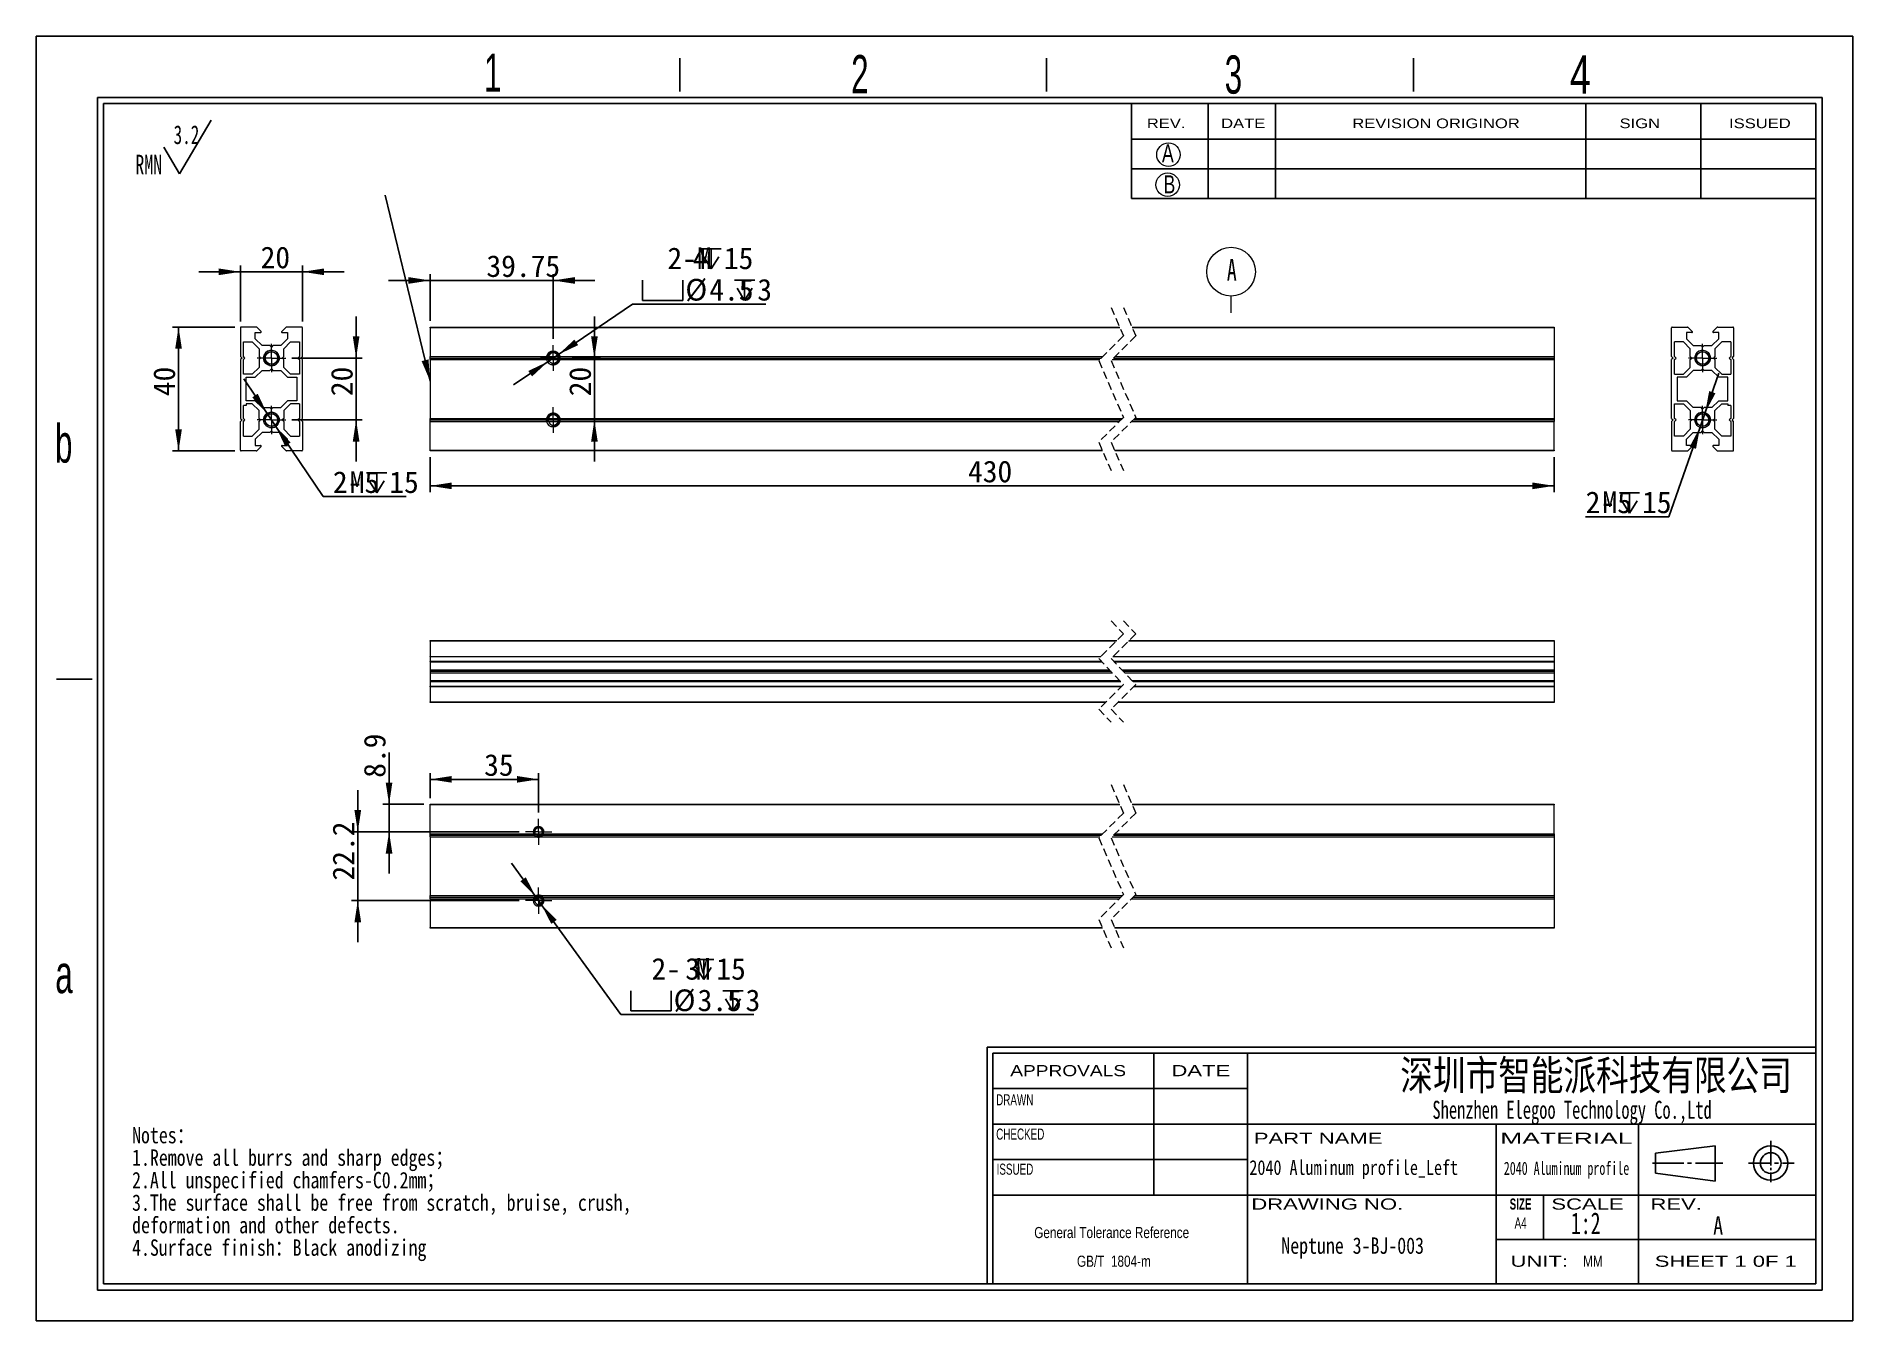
# Model space of a CAD drawing. Header units: millimetres. Extents: x 4 to 590, y 3 to 417.
import ezdxf

# ---------------------------------------------------------------- set-up
doc = ezdxf.new("R2010")
doc.units = ezdxf.units.MM
doc.header["$LTSCALE"] = 2
doc.linetypes.add('CENTER', pattern=[10.16, 6.35, -1.27, 1.27, -1.27])
doc.linetypes.add('HIDDEN', pattern=[1.905, 1.27, -0.635])
doc.layers.add('DIM', color=5, linetype='Continuous')
doc.layers.add('SLD-0', color=179, linetype='Continuous')
doc.layers.add('中心线', color=1, linetype='CENTER', lineweight=15)
doc.styles.add('SLDTEXTSTYLE0', font='SIMSUN.TTC', dxfattribs={"width": 0.67})
doc.styles.add('SLDTEXTSTYLE1', font='SIMSUN.TTC', dxfattribs={"width": 0.67})
doc.styles.add('SLDTEXTSTYLE10', font='ARIAL.TTF', dxfattribs={"width": 0.7584})
doc.styles.add('SLDTEXTSTYLE11', font='ARIAL.TTF', dxfattribs={"width": 1.2324})
doc.styles.add('SLDTEXTSTYLE12', font='ARIAL.TTF', dxfattribs={"width": 1.7064})
doc.styles.add('SLDTEXTSTYLE13', font='SIMSUN.TTC', dxfattribs={"width": 0.8, "bigfont": 'bigfont'})
doc.styles.add('SLDTEXTSTYLE14', font='SIMKAI.TTF', dxfattribs={"width": 0.67})
doc.styles.add('SLDTEXTSTYLE15', font='SIMSUN.TTC')
doc.styles.add('SLDTEXTSTYLE2', font='SIMSUN.TTC', dxfattribs={"width": 0.8})
doc.styles.add('SLDTEXTSTYLE3', font='SIMSUN.TTC', dxfattribs={"width": 0.8})
doc.styles.add('SLDTEXTSTYLE4', font='SIMSUN.TTC', dxfattribs={"width": 0.8, "bigfont": 'bigfont'})
doc.styles.add('SLDTEXTSTYLE5', font='ARIAL.TTF', dxfattribs={"width": 0.63516})
doc.styles.add('SLDTEXTSTYLE6', font='GOTHIC.TTF', dxfattribs={"width": 0.7304})
doc.styles.add('SLDTEXTSTYLE7', font='GOTHIC.TTF', dxfattribs={"width": 0.61171})
doc.styles.add('SLDTEXTSTYLE8', font='ARIALBD.TTF', dxfattribs={"width": 0.63516})
doc.styles.add('SLDTEXTSTYLE9', font='ARIAL.TTF', dxfattribs={"width": 1.422})
doc.styles.get("Standard").update_dxf_attribs({"font": 'SIMSUN.TTC'})
doc.dimstyles.new('SLDDIMSTYLE0', dxfattribs={"dimtxt": 7, "dimasz": 7, "dimexe": 0, "dimexo": 0.0625, "dimgap": 1.75, "dimtad": 2, "dimrnd": 1e-09, "dimzin": 12, "dimdsep": 46, "dimtxsty": 'SLDTEXTSTYLE0', "dimsah": 1, "dimcen": 0.09, "dimadec": 0, "dimazin": 3, "dimtfac": 1, "dimtmove": 0, "dimatfit": 0, "dimfxl": 0, "dimfrac": 2, "dimtolj": 1, "dimtzin": 12, "dimarcsym": 0})
doc.dimstyles.new('SLDDIMSTYLE1', dxfattribs={"dimtxt": 7, "dimasz": 7, "dimexe": 0, "dimexo": 0.0625, "dimgap": 1.75, "dimtad": 2, "dimrnd": 1e-09, "dimzin": 12, "dimdsep": 46, "dimtxsty": 'SLDTEXTSTYLE0', "dimsah": 1, "dimcen": 0.09, "dimadec": 0, "dimazin": 3, "dimtfac": 1, "dimtofl": 0, "dimtmove": 0, "dimatfit": 3, "dimfxl": 0, "dimfrac": 2, "dimtolj": 1, "dimtzin": 12, "dimarcsym": 0})
doc.dimstyles.new('SLDDIMSTYLE2', dxfattribs={"dimtxt": 7, "dimasz": 7, "dimexe": 0, "dimexo": 0.0625, "dimgap": 1.75, "dimtad": 0, "dimtih": 1, "dimtoh": 1, "dimrnd": 1e-09, "dimzin": 12, "dimdsep": 46, "dimtxsty": 'SLDTEXTSTYLE0', "dimsah": 1, "dimcen": 0, "dimadec": 0, "dimazin": 3, "dimtfac": 1, "dimtmove": 0, "dimatfit": 3, "dimfxl": 0, "dimfrac": 2, "dimtolj": 1, "dimtzin": 12, "dimarcsym": 0})
doc.dimstyles.new('SLDDIMSTYLE4', dxfattribs={"dimtxt": 0.18, "dimasz": 7, "dimexe": 0, "dimexo": 0.0625, "dimgap": 0, "dimtad": 0, "dimtih": 1, "dimtoh": 1, "dimdec": 0, "dimrnd": 1e-09, "dimzin": 0, "dimdsep": 46, "dimtxsty": 'Standard', "dimsah": 1, "dimcen": 0.09, "dimadec": 0, "dimazin": 0, "dimtfac": 7, "dimtdec": 0, "dimtofl": 0, "dimtmove": 0, "dimatfit": 3, "dimfxl": 0, "dimfrac": 2, "dimtolj": 1, "dimtzin": 0, "dimarcsym": 0})
doc.dimstyles.new('SLDDIMSTYLE5', dxfattribs={"dimtxt": 7, "dimasz": 7, "dimexe": 0, "dimexo": 0.0625, "dimgap": 1.75, "dimtad": 0, "dimtih": 1, "dimtoh": 1, "dimrnd": 1e-09, "dimzin": 12, "dimdsep": 46, "dimtxsty": 'SLDTEXTSTYLE0', "dimsah": 1, "dimcen": 0, "dimadec": 0, "dimazin": 3, "dimtfac": 1, "dimtmove": 0, "dimatfit": 3, "dimfxl": 0, "dimfrac": 2, "dimtolj": 1, "dimtzin": 12, "dimarcsym": 0})

msp = doc.modelspace()

# ---------------------------------------------------------------- texts
at = {"color": 7, "linetype": 'Continuous', "lineweight": 0, "attachment_point": 1}
for s, insert, char_height, style in [('2040 Aluminum profile', (477.541, 53.91), 4.23333, 'SLDTEXTSTYLE1'), ('1:2', (499.216, 37.549), 7, 'SLDTEXTSTYLE0')]:
    msp.add_mtext(s, dxfattribs=dict(at, insert=insert, char_height=char_height, style=style))
at = {"layer": 'SLD-0'}
for s, insert, char_height, attachment_point, style in [('1', (148.222, 411.798), 12.344, 1, 'SLDTEXTSTYLE7'), ('2', (266.776, 411.31), 12.344, 1, 'SLDTEXTSTYLE7'), ('3', (387.413, 411.186), 12.344, 1, 'SLDTEXTSTYLE7'), ('4', (498.881, 411.174), 12.344, 1, 'SLDTEXTSTYLE6'), ('A', (367.156, 382.504), 5.807, 1, 'SLDTEXTSTYLE6'), ('B', (367.664, 372.474), 5.807, 1, 'SLDTEXTSTYLE6'), ('b', (9.669, 292.039), 12.344, 1, 'SLDTEXTSTYLE7'), ('a', (9.76, 120.702), 12.344, 1, 'SLDTEXTSTYLE7'), ('\\M+1905B圳\\M+18E73\\M+19271\\M+1945C\\M+19468\\M+189C8\\M+18B5A\\M+1974C\\M+18CC0\\M+18CF6\\M+18E69', (507.351, 86.675), 9.65616, 2, 'SLDTEXTSTYLE13'), ('2040 Aluminum profile_Left', (429.08, 54.427), 4.7625, 2, 'SLDTEXTSTYLE2'), ('A', (545.183, 36.236), 5.821, 1, 'SLDTEXTSTYLE3'), ('Neptune 3-BJ-003', (428.736, 29.473), 5.29167, 2, 'SLDTEXTSTYLE2')]:
    msp.add_mtext(s, dxfattribs=dict(at, insert=insert, char_height=char_height, attachment_point=attachment_point, style=style))
at = {"layer": 'SLD-0', "color": 179}
for s, insert, char_height, attachment_point, style in [('REV.', (362.258, 390.8), 3.1073, 1, 'SLDTEXTSTYLE11'), ('DATE', (386.253, 390.8), 3.1073, 1, 'SLDTEXTSTYLE11'), ('REVISION ORIGINOR', (428.616, 390.8), 3.10727, 1, 'SLDTEXTSTYLE11'), ('SIGN', (514.933, 390.8), 3.1073, 1, 'SLDTEXTSTYLE11'), ('ISSUED', (550.296, 390.8), 3.1073, 1, 'SLDTEXTSTYLE11'), ('APPROVALS', (336.853, 85.125), 3.5853, 2, 'SLDTEXTSTYLE11'), ('DATE', (379.699, 85.125), 3.5853, 2, 'SLDTEXTSTYLE9'), ('DRAWN', (319.607, 75.706), 3.5853, 2, 'SLDTEXTSTYLE5'), ('Shenzhen Elegoo Technology Co.,Ltd', (499.597, 73.599), 5.82083, 2, 'SLDTEXTSTYLE14'), ('CHECKED', (321.391, 64.629), 3.5853, 2, 'SLDTEXTSTYLE5'), ('PART NAME', (417.588, 63.291), 3.5853, 2, 'SLDTEXTSTYLE9'), ('MATERIAL', (497.76, 63.291), 3.5853, 2, 'SLDTEXTSTYLE12'), ('ISSUED', (319.674, 53.309), 3.5853, 2, 'SLDTEXTSTYLE5'), ('DRAWING NO.', (420.536, 42.043), 3.58531, 2, 'SLDTEXTSTYLE9'), ('SIZE', (482.958, 42.043), 3.5853, 2, 'SLDTEXTSTYLE8'), ('SCALE', (504.578, 42.043), 3.5853, 2, 'SLDTEXTSTYLE9'), ('REV.', (533.22, 42.043), 3.5853, 2, 'SLDTEXTSTYLE9'), ('A4', (482.98, 35.906), 3.5853, 2, 'SLDTEXTSTYLE5'), ('UNIT:', (488.997, 23.581), 3.5853, 2, 'SLDTEXTSTYLE9'), ('MM', (506.322, 23.581), 3.5853, 2, 'SLDTEXTSTYLE10'), ('SHEET 1 0F 1', (549.24, 23.581), 3.58531, 2, 'SLDTEXTSTYLE9')]:
    msp.add_mtext(s, dxfattribs=dict(at, insert=insert, char_height=char_height, attachment_point=attachment_point, style=style))

# ---------------------------------------------------------------- blocks, each defined once
blk = doc.blocks.new('SW_NOTE_0')
at = {"layer": 'SLD-0', "color": 0}
for q in [(24.54, 18.51), (9.21, 9.85)]:
    blk.add_line((14.32, 1.19), q, dxfattribs=at)
at = {"layer": 'SLD-0', "color": 0, "attachment_point": 1, "style": 'SLDTEXTSTYLE0'}
for s, insert, char_height in [('3.2', (12.37, 16.9), 6.063), ('RMN', (0, 7.39), 6.35)]:
    blk.add_mtext(s, dxfattribs=dict(at, insert=insert, char_height=char_height))
blk = doc.blocks.new('SW_NOTE_1')
at = {"layer": 'SLD-0', "color": 0, "char_height": 5.2917, "attachment_point": 1}
for s, insert, style in [('Notes\\M+18146', (0, 6.16), 'SLDTEXTSTYLE4'), ('1.Remove all burrs and sharp edges\\M+18147', (0, -1.11), 'SLDTEXTSTYLE4'), ('2.All unspecified chamfers-C0.2mm\\M+18147', (0, -8.37), 'SLDTEXTSTYLE4'), ('3.The surface shall be free from scratch, bruise, crush, ', (0, -15.64), 'SLDTEXTSTYLE3'), ('deformation and other defects.', (0, -22.9), 'SLDTEXTSTYLE3'), ('4.Surface finish\\M+18146Black anodizing', (0, -30.17), 'SLDTEXTSTYLE4')]:
    blk.add_mtext(s, dxfattribs=dict(at, insert=insert, style=style))
blk = doc.blocks.new('SW_NOTE_2')
at = {"layer": 'SLD-0', "color": 0, "char_height": 3.5853, "attachment_point": 2, "style": 'SLDTEXTSTYLE10'}
for s, insert in [('General Tolerance Reference ', (26.04, 4.62)), (' GB/T  1804-m', (26.22, -4.64))]:
    blk.add_mtext(s, dxfattribs=dict(at, insert=insert))
blk = doc.blocks.new('_D')
at = {"layer": 'DIM'}
for p, q in [((183.85, 313.46), (183.85, 326.92)), ((176.71, 313.46), (185.85, 313.46)), ((183.85, 313.46), (183.85, 293.46)), ((176.71, 293.46), (185.85, 293.46)), ((183.85, 293.46), (183.85, 280))]:
    blk.add_line(p, q, dxfattribs=at)
for points in [[(183.85, 313.46), (184.93, 320.46), (182.78, 320.46)], [(183.85, 293.46), (182.78, 286.46), (184.93, 286.46)]]:
    blk.add_solid(points, dxfattribs=at)
at = {"layer": 'DIM', "insert": (175.71, 301.11), "char_height": 7, "attachment_point": 1, "rotation": 90, "style": 'SLDTEXTSTYLE15'}
blk.add_mtext('20', dxfattribs=at)
blk = doc.blocks.new('_D_1')
at = {"layer": 'DIM'}
for p, q in [((130.81, 281.46), (130.81, 270.18)), ((493.8, 281.46), (493.8, 270.18)), ((130.81, 272.18), (493.8, 272.18))]:
    blk.add_line(p, q, dxfattribs=at)
for points in [[(130.81, 272.18), (137.81, 271.1), (137.81, 273.26)], [(493.8, 272.18), (486.8, 273.26), (486.8, 271.1)]]:
    blk.add_solid(points, dxfattribs=at)
at = {"layer": 'DIM', "insert": (304.51, 280.33), "char_height": 7, "attachment_point": 1, "style": 'SLDTEXTSTYLE15'}
blk.add_mtext('430', dxfattribs=at)
blk = doc.blocks.new('_D_2')
at = {"layer": 'DIM'}
for p, q in [((130.81, 325.46), (130.81, 340.51)), ((170.56, 319.61), (170.56, 340.51)), ((130.81, 338.51), (117.35, 338.51)), ((130.81, 338.51), (170.56, 338.51)), ((170.56, 338.51), (184.02, 338.51))]:
    blk.add_line(p, q, dxfattribs=at)
for points in [[(130.81, 338.51), (123.81, 339.59), (123.81, 337.43)], [(170.56, 338.51), (177.56, 337.43), (177.56, 339.59)]]:
    blk.add_solid(points, dxfattribs=at)
at = {"layer": 'DIM', "insert": (148.98, 346.65), "char_height": 7, "attachment_point": 1, "style": 'SLDTEXTSTYLE15'}
blk.add_mtext('39.75', dxfattribs=at)
blk = doc.blocks.new('SW_SYMBOL_HOLE_DEPTH')
at = {"layer": 'DIM', "color": 0}
for p, q in [((0, 1750), (1600, 1750)), ((800, 1750), (800, 150)), ((200, 1110), (800, 150)), ((1400, 1110), (800, 150))]:
    blk.add_line(p, q, dxfattribs=at)
blk = doc.blocks.new('SW_SYMBOL_HOLE_SPOT')
at = {"layer": 'DIM', "color": 0}
for p, q in [((0, 1750), (0, 150)), ((3200, 150), (3200, 1750)), ((0, 150), (3200, 150))]:
    blk.add_line(p, q, dxfattribs=at)
blk = doc.blocks.new('_D_3')
at = {"layer": 'DIM', "color": 5}
for p, q in [((172.22, 314.58), (196.19, 330.88)), ((196.19, 330.88), (239.18, 330.88)), ((168.91, 312.33), (157.77, 304.77)), ((168.91, 312.33), (172.22, 314.58))]:
    blk.add_line(p, q, dxfattribs=at)
for points in [[(172.22, 314.58), (178.61, 317.63), (177.4, 319.41)], [(168.91, 312.33), (162.51, 309.29), (163.72, 307.51)]]:
    blk.add_solid(points, dxfattribs=at)
at = {"layer": 'DIM', "color": 5, "xscale": 0.004072727272727273, "yscale": 0.004072727272727273, "zscale": 0.004072727272727273}
for name, p in [('SW_SYMBOL_HOLE_DEPTH', (218.33, 341.6)), ('SW_SYMBOL_HOLE_SPOT', (199.37, 331.45)), ('SW_SYMBOL_HOLE_DEPTH', (229.12, 331.45))]:
    blk.add_blockref(name, p, dxfattribs=at)
at = {"layer": 'DIM', "color": 5, "char_height": 7, "attachment_point": 1, "style": 'SLDTEXTSTYLE15'}
for s, insert in [('2-M', (207.44, 349.17)), ('4', (215.61, 349.17)), ('15', (225.66, 349.17)), ('%%c', (213.22, 339.02)), ('4.5', (220.96, 339.02)), ('3', (236.45, 339.02))]:
    blk.add_mtext(s, dxfattribs=dict(at, insert=insert))
blk = doc.blocks.new('SW_CENTERMARKSYMBOL_0')
at = {"layer": '中心线', "color": 0}
for p, q in [((-2.5, 0), (-4.15, 0)), ((0, 0), (-2.5, 0)), ((0, 2.5), (0, 4.15)), ((0, 0), (0, 2.5)), ((0, 0), (0, -2.5)), ((0, 0), (2.5, 0)), ((2.5, 0), (4.15, 0)), ((0, -2.5), (0, -4.15))]:
    blk.add_line(p, q, dxfattribs=at)
blk = doc.blocks.new('SW_CENTERMARKSYMBOL_1')
at = {"layer": '中心线', "color": 0}
for p, q in [((-2.5, 0), (-4.15, 0)), ((0, 0), (-2.5, 0)), ((0, 2.5), (0, 4.15)), ((0, 0), (0, 2.5)), ((0, 0), (0, -2.5)), ((0, 0), (2.5, 0)), ((2.5, 0), (4.15, 0)), ((0, -2.5), (0, -4.15))]:
    blk.add_line(p, q, dxfattribs=at)
blk = doc.blocks.new('SW_DATUMTAG_0')
at = {"color": 0, "linetype": 'Continuous', "lineweight": 0}
blk.add_line((1.36, -9.22), (1.36, -3.8), dxfattribs=at)
blk.add_circle((1.36, 4.07), 7.87, dxfattribs=at)
at = {"color": 0, "linetype": 'Continuous', "lineweight": 0, "insert": (0, 8.15), "char_height": 7, "attachment_point": 1, "style": 'SLDTEXTSTYLE0'}
blk.add_mtext('A', dxfattribs=at)
blk = doc.blocks.new('_D_4')
at = {"layer": 'DIM', "color": 5}
for p, q in [((542.57, 295.82), (547.02, 308.52)), ((542.57, 295.82), (540.92, 291.1)), ((540.92, 291.1), (530.81, 262.22)), ((530.81, 262.22), (503.97, 262.22))]:
    blk.add_line(p, q, dxfattribs=at)
for points in [[(542.57, 295.82), (545.9, 302.07), (543.87, 302.78)], [(540.92, 291.1), (537.59, 284.85), (539.62, 284.14)]]:
    blk.add_solid(points, dxfattribs=at)
at = {"layer": 'DIM', "color": 5, "xscale": 0.004072727272727273, "yscale": 0.004072727272727273, "zscale": 0.004072727272727273}
blk.add_blockref('SW_SYMBOL_HOLE_DEPTH', (514.86, 262.79), dxfattribs=at)
at = {"layer": 'DIM', "color": 5, "char_height": 7, "attachment_point": 1, "style": 'SLDTEXTSTYLE15'}
for s, insert in [('2-', (503.97, 270.37)), ('M5', (509.41, 270.37)), ('15', (522.19, 270.37))]:
    blk.add_mtext(s, dxfattribs=dict(at, insert=insert))
blk = doc.blocks.new('SW_CENTERMARKSYMBOL_2')
at = {"layer": '中心线', "color": 0}
for p, q in [((-2.5, 0), (-4.6, 0)), ((0, 0), (-2.5, 0)), ((0, 2.5), (0, 4.6)), ((0, 0), (0, 2.5)), ((0, 0), (0, -2.5)), ((0, 0), (2.5, 0)), ((2.5, 0), (4.6, 0)), ((0, -2.5), (0, -4.6))]:
    blk.add_line(p, q, dxfattribs=at)
blk = doc.blocks.new('SW_CENTERMARKSYMBOL_3')
at = {"layer": '中心线', "color": 0}
for p, q in [((-2.5, 0), (-4.6, 0)), ((0, 0), (-2.5, 0)), ((0, 2.5), (0, 4.6)), ((0, 0), (0, 2.5)), ((0, 0), (0, -2.5)), ((0, 0), (2.5, 0)), ((2.5, 0), (4.6, 0)), ((0, -2.5), (0, -4.6))]:
    blk.add_line(p, q, dxfattribs=at)
blk = doc.blocks.new('_D_5')
at = {"layer": 'DIM'}
for p, q in [((69.55, 341.3), (56.09, 341.3)), ((69.55, 325.26), (69.55, 343.3)), ((69.55, 341.3), (89.55, 341.3)), ((89.55, 325.26), (89.55, 343.3)), ((89.55, 341.3), (103.01, 341.3))]:
    blk.add_line(p, q, dxfattribs=at)
for points in [[(69.55, 341.3), (62.55, 342.38), (62.55, 340.23)], [(89.55, 341.3), (96.55, 340.23), (96.55, 342.38)]]:
    blk.add_solid(points, dxfattribs=at)
at = {"layer": 'DIM', "insert": (76.05, 349.45), "char_height": 7, "attachment_point": 1, "style": 'SLDTEXTSTYLE15'}
blk.add_mtext('20', dxfattribs=at)
blk = doc.blocks.new('_D_6')
at = {"layer": 'DIM'}
for p, q in [((67.75, 323.46), (47.55, 323.46)), ((49.55, 323.46), (49.55, 283.46)), ((67.75, 283.46), (47.55, 283.46))]:
    blk.add_line(p, q, dxfattribs=at)
for points in [[(49.55, 323.46), (48.47, 316.46), (50.63, 316.46)], [(49.55, 283.46), (50.63, 290.46), (48.47, 290.46)]]:
    blk.add_solid(points, dxfattribs=at)
at = {"layer": 'DIM', "insert": (41.41, 301.14), "char_height": 7, "attachment_point": 1, "rotation": 90, "style": 'SLDTEXTSTYLE15'}
blk.add_mtext('40', dxfattribs=at)
blk = doc.blocks.new('_D_7')
at = {"layer": 'DIM'}
for p, q in [((106.9, 313.46), (106.9, 326.92)), ((86.15, 313.46), (108.9, 313.46)), ((106.9, 313.46), (106.9, 293.46)), ((86.15, 293.46), (108.9, 293.46)), ((106.9, 293.46), (106.9, 280))]:
    blk.add_line(p, q, dxfattribs=at)
for points in [[(106.9, 313.46), (107.98, 320.46), (105.82, 320.46)], [(106.9, 293.46), (105.82, 286.46), (107.98, 286.46)]]:
    blk.add_solid(points, dxfattribs=at)
at = {"layer": 'DIM', "insert": (98.76, 301.14), "char_height": 7, "attachment_point": 1, "rotation": 90, "style": 'SLDTEXTSTYLE15'}
blk.add_mtext('20', dxfattribs=at)
blk = doc.blocks.new('_D_8')
at = {"layer": 'DIM', "color": 5}
for p, q in [((78.15, 295.53), (70.63, 306.69)), ((78.15, 295.53), (80.95, 291.38)), ((80.95, 291.38), (96.21, 268.74)), ((96.21, 268.74), (123.06, 268.74))]:
    blk.add_line(p, q, dxfattribs=at)
for points in [[(78.15, 295.53), (75.13, 301.94), (73.35, 300.73)], [(80.95, 291.38), (83.97, 284.98), (85.75, 286.18)]]:
    blk.add_solid(points, dxfattribs=at)
at = {"layer": 'DIM', "color": 5, "xscale": 0.004072727272727273, "yscale": 0.004072727272727273, "zscale": 0.004072727272727273}
blk.add_blockref('SW_SYMBOL_HOLE_DEPTH', (110.28, 269.31), dxfattribs=at)
at = {"layer": 'DIM', "color": 5, "char_height": 7, "attachment_point": 1, "style": 'SLDTEXTSTYLE15'}
for s, insert in [('2-', (99.39, 276.88)), ('M5', (104.83, 276.88)), ('15', (117.61, 276.88))]:
    blk.add_mtext(s, dxfattribs=dict(at, insert=insert))
blk = doc.blocks.new('SW_CENTERMARKSYMBOL_4')
at = {"layer": '中心线', "color": 0}
for p, q in [((-2.5, 0), (-4.6, 0)), ((0, 0), (-2.5, 0)), ((0, 2.5), (0, 4.6)), ((0, 0), (0, 2.5)), ((0, 0), (0, -2.5)), ((0, 0), (2.5, 0)), ((2.5, 0), (4.6, 0)), ((0, -2.5), (0, -4.6))]:
    blk.add_line(p, q, dxfattribs=at)
blk = doc.blocks.new('SW_CENTERMARKSYMBOL_5')
at = {"layer": '中心线', "color": 0}
for p, q in [((-2.5, 0), (-4.6, 0)), ((0, 0), (-2.5, 0)), ((0, 2.5), (0, 4.6)), ((0, 0), (0, 2.5)), ((0, 0), (0, -2.5)), ((0, 0), (2.5, 0)), ((2.5, 0), (4.6, 0)), ((0, -2.5), (0, -4.6))]:
    blk.add_line(p, q, dxfattribs=at)
blk = doc.blocks.new('_D_9')
at = {"layer": 'DIM', "color": 5}
for p, q in [((117.54, 169.35), (117.54, 186.07)), ((128.81, 169.35), (115.54, 169.35)), ((117.54, 160.45), (117.54, 169.35)), ((159.56, 160.45), (115.54, 160.45)), ((117.54, 160.45), (117.54, 146.99))]:
    blk.add_line(p, q, dxfattribs=at)
for points in [[(117.54, 169.35), (118.61, 176.35), (116.46, 176.35)], [(117.54, 160.45), (116.46, 153.45), (118.61, 153.45)]]:
    blk.add_solid(points, dxfattribs=at)
at = {"layer": 'DIM', "color": 5, "insert": (109.39, 177.9), "char_height": 7, "attachment_point": 1, "rotation": 90, "style": 'SLDTEXTSTYLE15'}
blk.add_mtext('8.9', dxfattribs=at)
blk = doc.blocks.new('_D_10')
at = {"layer": 'DIM', "color": 5}
for p, q in [((130.81, 171.35), (130.81, 179.4)), ((130.81, 177.4), (165.81, 177.4)), ((165.81, 166.7), (165.81, 179.4))]:
    blk.add_line(p, q, dxfattribs=at)
for points in [[(130.81, 177.4), (137.81, 176.32), (137.81, 178.48)], [(165.81, 177.4), (158.81, 178.48), (158.81, 176.32)]]:
    blk.add_solid(points, dxfattribs=at)
at = {"layer": 'DIM', "color": 5, "insert": (148.24, 185.54), "char_height": 7, "attachment_point": 1, "style": 'SLDTEXTSTYLE15'}
blk.add_mtext('35', dxfattribs=at)
blk = doc.blocks.new('_D_11')
at = {"layer": 'DIM', "color": 5}
for p, q in [((164.93, 139.47), (157.05, 150.38)), ((164.93, 139.47), (166.69, 137.03)), ((166.69, 137.03), (192.4, 101.42)), ((192.4, 101.42), (235.39, 101.42))]:
    blk.add_line(p, q, dxfattribs=at)
for points in [[(164.93, 139.47), (161.71, 145.77), (159.96, 144.51)], [(166.69, 137.03), (169.91, 130.73), (171.66, 131.99)]]:
    blk.add_solid(points, dxfattribs=at)
at = {"layer": 'DIM', "color": 5, "xscale": 0.004072727272727273, "yscale": 0.004072727272727273, "zscale": 0.004072727272727273}
for name, p in [('SW_SYMBOL_HOLE_DEPTH', (215.9, 112.14)), ('SW_SYMBOL_HOLE_SPOT', (195.58, 101.99)), ('SW_SYMBOL_HOLE_DEPTH', (225.33, 101.99))]:
    blk.add_blockref(name, p, dxfattribs=at)
at = {"layer": 'DIM', "color": 5, "char_height": 7, "attachment_point": 1, "style": 'SLDTEXTSTYLE15'}
for s, insert in [('2- M', (202.29, 119.71)), ('3', (213.18, 119.71)), ('15', (223.23, 119.71)), ('%%c', (209.43, 109.56)), ('3.5', (217.17, 109.56)), ('3', (232.67, 109.56))]:
    blk.add_mtext(s, dxfattribs=dict(at, insert=insert))
blk = doc.blocks.new('_D_12')
at = {"layer": 'DIM', "color": 5}
for p, q in [((107.44, 160.45), (107.44, 173.91)), ((159.56, 160.45), (105.44, 160.45)), ((107.44, 160.45), (107.44, 138.25)), ((159.56, 138.25), (105.44, 138.25)), ((107.44, 138.25), (107.44, 124.79))]:
    blk.add_line(p, q, dxfattribs=at)
for points in [[(107.44, 160.45), (108.52, 167.45), (106.36, 167.45)], [(107.44, 138.25), (106.36, 131.25), (108.52, 131.25)]]:
    blk.add_solid(points, dxfattribs=at)
at = {"layer": 'DIM', "color": 5, "insert": (99.29, 144.72), "char_height": 7, "attachment_point": 1, "rotation": 90, "style": 'SLDTEXTSTYLE15'}
blk.add_mtext('22.2', dxfattribs=at)
blk = doc.blocks.new('SW_CENTERMARKSYMBOL_6')
at = {"layer": '中心线', "color": 0}
for p, q in [((-2.5, 0), (-4.25, 0)), ((0, 0), (-2.5, 0)), ((0, 2.5), (0, 4.25)), ((0, 0), (0, 2.5)), ((0, 0), (0, -2.5)), ((0, 0), (2.5, 0)), ((2.5, 0), (4.25, 0)), ((0, -2.5), (0, -4.25))]:
    blk.add_line(p, q, dxfattribs=at)
blk = doc.blocks.new('SW_CENTERMARKSYMBOL_7')
at = {"layer": '中心线', "color": 0}
for p, q in [((-2.5, 0), (-4.25, 0)), ((0, 0), (-2.5, 0)), ((0, 2.5), (0, 4.25)), ((0, 0), (0, 2.5)), ((0, 0), (0, -2.5)), ((0, 0), (2.5, 0)), ((2.5, 0), (4.25, 0)), ((0, -2.5), (0, -4.25))]:
    blk.add_line(p, q, dxfattribs=at)

# ---------------------------------------------------------------- dimensions: what is measured, and where the dimension line sits
at = {"layer": 'DIM'}
for base, p1, p2, angle, dimstyle, picture, middle in [((89.551, 341.302), (69.551, 323.257), (89.551, 323.257), 0, 'SLDDIMSTYLE0', '_D_5', (78.767, 341.302)), ((49.551, 283.457), (69.751, 323.457), (69.751, 283.457), 90, 'SLDDIMSTYLE1', '_D_6', (49.551, 303.857)), ((106.901, 293.457), (84.151, 313.457), (84.151, 293.457), 90, 'SLDDIMSTYLE0', '_D_7', (106.901, 303.857)), ((183.852, 293.457), (174.711, 313.457), (174.711, 293.457), 90, 'SLDDIMSTYLE0', '_D', (183.852, 303.836))]:
    dim = msp.add_linear_dim(base=base, p1=p1, p2=p2, angle=angle, dimstyle=dimstyle, dxfattribs=at)
    dim.commit()
    dim.dimension.update_dxf_attribs({"geometry": picture, "text_midpoint": middle, "dimtype": 160})
dim = msp.add_linear_dim(base=(170.561, 338.509), p1=(130.811, 323.457), p2=(170.561, 317.607), dimstyle='SLDDIMSTYLE0', dxfattribs=at)
dim.commit()
dim.dimension.update_dxf_attribs({"geometry": '_D_2', "text_midpoint": (155.782, 338.509), "dimtype": 160})
at = {"layer": 'DIM', "color": 5}
for p1, p2, text, picture, middle in [((172.215, 314.581), (168.907, 312.333), '2-M<>{\\fGDT;x}15\\P{\\fGDT;v}%%c4.5{\\fGDT;x}3', '_D_3', (219.271, 341.023)), ((166.689, 137.034), (164.933, 139.466), '2- M<>{\\fGDT;x}15\\P{\\fGDT;v}%%c3.5{\\fGDT;x}3', '_D_11', (215.483, 111.566))]:
    dim = msp.add_diameter_dim_2p(p1=p1, p2=p2, text=text, dimstyle='SLDDIMSTYLE2', override={"dimpost": '<>'}, dxfattribs=at)
    dim.commit()
    dim.dimension.update_dxf_attribs({"geometry": picture, "text_midpoint": middle, "dimtype": 163})
for p1, p2, picture, middle in [((80.949, 291.384), (78.154, 295.53), '_D_8', (111.222, 273.81)), ((540.92, 291.098), (542.572, 295.817), '_D_4', (515.8, 267.294))]:
    dim = msp.add_diameter_dim_2p(p1=p1, p2=p2, text='2-<>{\\fGDT;x}15', dimstyle='SLDDIMSTYLE5', dxfattribs=at)
    dim.commit()
    dim.dimension.update_dxf_attribs({"geometry": picture, "text_midpoint": middle, "dimtype": 163})
at = {"layer": 'DIM'}
dim = msp.add_linear_dim(base=(493.796, 272.181), p1=(130.811, 283.457), p2=(493.796, 283.457), text='430', dimstyle='SLDDIMSTYLE1', dxfattribs=at)
dim.commit()
dim.dimension.update_dxf_attribs({"geometry": '_D_1', "text_midpoint": (308.597, 272.181), "dimtype": 160})
at = {"layer": 'DIM', "color": 5}
for base, p2, picture, middle in [((117.536, 169.35), (130.811, 169.35), '_D_9', (117.536, 181.986)), ((107.439, 138.25), (161.561, 138.25), '_D_12', (107.439, 150.167))]:
    dim = msp.add_linear_dim(base=base, p1=(161.561, 160.45), p2=p2, angle=90, dimstyle='SLDDIMSTYLE0', dxfattribs=at)
    dim.commit()
    dim.dimension.update_dxf_attribs({"geometry": picture, "text_midpoint": middle, "dimtype": 160})
dim = msp.add_linear_dim(base=(165.811, 177.399), p1=(130.811, 169.35), p2=(165.811, 164.7), dimstyle='SLDDIMSTYLE0', dxfattribs=at)
dim.commit()
dim.dimension.update_dxf_attribs({"geometry": '_D_10', "text_midpoint": (150.967, 177.399), "dimtype": 160})

# ---------------------------------------------------------------- linework, layer by layer
at = {"color": 7, "linetype": 'HIDDEN', "lineweight": 0}
for p, q in [((350.713, 329.807), (354.713, 320.632)), ((354.713, 329.807), (358.713, 320.632)), ((354.713, 320.632), (346.713, 312.632)), ((358.713, 320.632), (350.713, 312.632)), ((346.713, 312.632), (354.713, 294.282)), ((350.713, 312.632), (358.713, 294.282)), ((354.713, 294.282), (346.713, 286.282)), ((358.713, 294.282), (350.713, 286.282)), ((346.713, 286.282), (350.713, 277.107)), ((350.713, 286.282), (354.713, 277.107)), ((354.713, 224.379), (346.713, 216.379)), ((350.713, 228.554), (354.713, 224.379)), ((358.713, 224.379), (350.713, 216.379)), ((354.713, 228.554), (358.713, 224.379)), ((346.713, 216.379), (354.713, 208.029)), ((350.713, 216.379), (358.713, 208.029)), ((354.713, 208.029), (346.713, 200.029)), ((358.713, 208.029), (350.713, 200.029)), ((346.713, 200.029), (350.713, 195.854)), ((350.713, 200.029), (354.713, 195.854)), ((350.713, 175.7), (354.713, 166.525)), ((354.713, 175.7), (358.713, 166.525)), ((354.713, 166.525), (346.713, 158.525)), ((358.713, 166.525), (350.713, 158.525)), ((346.713, 158.525), (354.713, 140.175)), ((350.713, 158.525), (358.713, 140.175)), ((354.713, 140.175), (346.713, 132.175)), ((358.713, 140.175), (350.713, 132.175)), ((346.713, 132.175), (350.713, 123)), ((350.713, 132.175), (354.713, 123))]:
    msp.add_line(p, q, dxfattribs=at)
at = {"color": 7, "linetype": 'Continuous', "lineweight": 15}
for p, q in [((69.551, 323.257), (69.551, 313.957)), ((74.668, 323.457), (69.751, 323.457)), ((76.21, 321.999), (74.81, 323.399)), ((84.293, 323.399), (82.893, 321.999)), ((89.351, 323.457), (84.434, 323.457)), ((89.551, 313.957), (89.551, 323.257)), ((130.811, 323.457), (353.482, 323.457)), ((130.811, 323.257), (130.811, 323.457)), ((130.811, 323.257), (130.811, 313.957)), ((353.569, 323.257), (130.811, 323.257)), ((357.482, 323.457), (493.796, 323.457)), ((493.796, 323.257), (357.569, 323.257)), ((493.796, 323.457), (493.796, 323.257)), ((493.796, 323.257), (493.796, 313.957)), ((531.746, 313.957), (531.746, 323.257)), ((531.946, 323.457), (536.863, 323.457)), ((537.005, 323.399), (538.405, 321.999)), ((545.088, 321.999), (546.488, 323.399)), ((546.629, 323.457), (551.546, 323.457)), ((551.746, 323.257), (551.746, 313.957)), ((70.479, 318.667), (73.351, 318.667)), ((70.479, 313.957), (70.479, 318.667)), ((73.351, 318.667), (75.551, 316.467)), ((74.341, 321.657), (76.068, 321.657)), ((74.341, 319.657), (74.341, 321.657)), ((76.541, 317.457), (74.341, 319.657)), ((79.051, 317.457), (76.541, 317.457)), ((79.551, 316.957), (79.051, 317.457)), ((80.051, 317.457), (79.551, 316.957)), ((82.561, 317.457), (80.051, 317.457)), ((84.761, 319.657), (82.561, 317.457)), ((83.034, 321.657), (84.761, 321.657)), ((83.551, 316.467), (85.751, 318.667)), ((84.761, 321.657), (84.761, 319.657)), ((85.751, 318.667), (88.624, 318.667)), ((88.624, 318.667), (88.624, 313.957)), ((535.546, 318.667), (532.674, 318.667)), ((532.674, 313.957), (532.674, 318.667)), ((537.746, 316.467), (535.546, 318.667)), ((538.263, 321.657), (536.536, 321.657)), ((536.536, 321.657), (536.536, 319.657)), ((536.536, 319.657), (538.736, 317.457)), ((538.736, 317.457), (541.246, 317.457)), ((541.246, 317.457), (541.746, 316.957)), ((541.746, 316.957), (542.246, 317.457)), ((542.246, 317.457), (544.756, 317.457)), ((544.756, 317.457), (546.956, 319.657)), ((546.956, 321.657), (545.229, 321.657)), ((547.946, 318.667), (545.746, 316.467)), ((546.956, 319.657), (546.956, 321.657)), ((550.819, 318.667), (547.946, 318.667)), ((550.819, 318.667), (550.819, 313.957)), ((69.551, 313.957), (70.051, 313.457)), ((70.051, 313.457), (69.551, 312.957)), ((69.551, 312.957), (69.551, 293.957)), ((70.979, 313.457), (70.479, 313.957)), ((70.479, 312.957), (70.979, 313.457)), ((70.479, 308.247), (70.479, 312.957)), ((75.551, 316.467), (75.551, 313.957)), ((75.551, 313.957), (76.051, 313.457)), ((76.051, 313.457), (75.551, 312.957)), ((75.551, 312.957), (75.551, 310.447)), ((83.051, 313.457), (83.551, 313.957)), ((83.551, 312.957), (83.051, 313.457)), ((83.551, 313.957), (83.551, 316.467)), ((83.551, 310.447), (83.551, 312.957)), ((88.624, 313.957), (88.124, 313.457)), ((88.124, 313.457), (88.624, 312.957)), ((88.624, 312.957), (88.624, 308.247)), ((89.051, 313.457), (89.551, 313.957)), ((89.551, 312.957), (89.051, 313.457)), ((89.551, 293.957), (89.551, 312.957)), ((130.811, 313.957), (168.367, 313.957)), ((130.811, 313.457), (130.811, 313.957)), ((130.811, 313.457), (168.311, 313.457)), ((130.811, 312.957), (130.811, 313.457)), ((130.811, 312.957), (168.367, 312.957)), ((130.811, 312.957), (130.811, 293.957)), ((168.911, 313.457), (168.311, 313.457)), ((168.988, 313.957), (168.367, 313.957)), ((168.988, 312.957), (168.367, 312.957)), ((168.927, 313.457), (172.195, 313.457)), ((168.998, 313.957), (172.12, 313.957)), ((169.005, 312.957), (172.12, 312.957)), ((172.755, 313.957), (172.133, 313.957)), ((172.755, 312.957), (172.133, 312.957)), ((172.811, 313.457), (172.211, 313.457)), ((172.755, 313.957), (348.038, 313.957)), ((172.755, 312.957), (347.038, 312.957)), ((172.811, 313.457), (347.538, 313.457)), ((351.038, 312.957), (493.796, 312.957)), ((351.538, 313.457), (493.796, 313.457)), ((352.038, 313.957), (493.796, 313.957)), ((493.796, 313.957), (493.796, 313.457)), ((493.796, 313.457), (493.796, 312.957)), ((493.796, 312.957), (493.796, 293.957)), ((531.746, 313.957), (532.246, 313.457)), ((532.246, 313.457), (531.746, 312.957)), ((531.746, 293.957), (531.746, 312.957)), ((533.174, 313.457), (532.674, 313.957)), ((532.674, 312.957), (533.174, 313.457)), ((532.674, 308.247), (532.674, 312.957)), ((537.746, 313.957), (537.746, 316.467)), ((538.246, 313.457), (537.746, 313.957)), ((537.746, 312.957), (538.246, 313.457)), ((537.746, 310.447), (537.746, 312.957)), ((545.746, 313.957), (545.246, 313.457)), ((545.246, 313.457), (545.746, 312.957)), ((545.746, 316.467), (545.746, 313.957)), ((545.746, 312.957), (545.746, 310.447)), ((550.819, 313.957), (550.319, 313.457)), ((550.319, 313.457), (550.819, 312.957)), ((550.819, 312.957), (550.819, 308.247)), ((551.246, 313.457), (551.746, 313.957)), ((551.746, 312.957), (551.246, 313.457)), ((551.746, 312.957), (551.746, 293.957)), ((73.351, 308.247), (70.479, 308.247)), ((71.351, 299.657), (71.351, 307.257)), ((71.351, 307.257), (74.341, 307.257)), ((75.551, 310.447), (73.351, 308.247)), ((74.341, 307.257), (76.541, 309.457)), ((76.541, 309.457), (79.051, 309.457)), ((79.051, 309.457), (79.551, 309.957)), ((79.551, 309.957), (80.051, 309.457)), ((80.051, 309.457), (82.561, 309.457)), ((82.561, 309.457), (84.761, 307.257)), ((85.751, 308.247), (83.551, 310.447)), ((84.761, 307.257), (87.751, 307.257)), ((88.624, 308.247), (85.751, 308.247)), ((87.751, 307.257), (87.751, 299.657)), ((532.674, 308.247), (535.546, 308.247)), ((536.536, 307.257), (533.546, 307.257)), ((533.546, 307.257), (533.546, 299.657)), ((535.546, 308.247), (537.746, 310.447)), ((538.736, 309.457), (536.536, 307.257)), ((541.246, 309.457), (538.736, 309.457)), ((541.746, 309.957), (541.246, 309.457)), ((542.246, 309.457), (541.746, 309.957)), ((544.756, 309.457), (542.246, 309.457)), ((546.956, 307.257), (544.756, 309.457)), ((545.746, 310.447), (547.946, 308.247)), ((549.946, 307.257), (546.956, 307.257)), ((547.946, 308.247), (550.819, 308.247)), ((549.946, 299.657), (549.946, 307.257)), ((74.341, 299.657), (71.351, 299.657)), ((74.341, 299.657), (76.541, 297.457)), ((82.561, 297.457), (84.761, 299.657)), ((87.751, 299.657), (84.761, 299.657)), ((533.546, 299.657), (536.536, 299.657)), ((538.736, 297.457), (536.536, 299.657)), ((546.956, 299.657), (544.756, 297.457)), ((546.956, 299.657), (549.946, 299.657)), ((69.551, 293.957), (70.051, 293.457)), ((70.051, 293.457), (69.551, 292.957)), ((70.479, 293.957), (70.479, 298.102)), ((71.351, 298.102), (70.479, 298.102)), ((70.979, 293.457), (70.479, 293.957)), ((70.479, 292.957), (70.979, 293.457)), ((73.351, 298.667), (71.351, 298.667)), ((71.351, 298.667), (71.351, 298.102)), ((75.551, 296.467), (73.351, 298.667)), ((75.551, 293.957), (75.551, 296.467)), ((76.051, 293.457), (75.551, 293.957)), ((75.551, 292.957), (76.051, 293.457)), ((76.541, 297.457), (79.051, 297.457)), ((79.051, 297.457), (79.551, 296.957)), ((79.551, 296.957), (80.051, 297.457)), ((80.051, 297.457), (82.561, 297.457)), ((83.551, 293.957), (83.051, 293.457)), ((83.051, 293.457), (83.551, 292.957)), ((85.751, 298.667), (83.551, 296.467)), ((83.551, 296.467), (83.551, 293.957)), ((88.624, 298.667), (85.751, 298.667)), ((88.624, 293.957), (88.124, 293.457)), ((88.124, 293.457), (88.624, 292.957)), ((88.624, 298.667), (88.624, 293.957)), ((89.051, 293.457), (89.551, 293.957)), ((89.551, 292.957), (89.051, 293.457)), ((130.811, 293.957), (168.367, 293.957)), ((130.811, 293.457), (130.811, 293.957)), ((130.811, 293.457), (168.311, 293.457)), ((130.811, 292.957), (130.811, 293.457)), ((168.911, 293.457), (168.311, 293.457)), ((168.988, 293.957), (168.367, 293.957)), ((168.927, 293.457), (172.195, 293.457)), ((169.002, 293.957), (172.124, 293.957)), ((172.755, 293.957), (172.133, 293.957)), ((172.811, 293.457), (172.211, 293.457)), ((172.755, 293.957), (354.388, 293.957)), ((172.811, 293.457), (353.888, 293.457)), ((357.888, 293.457), (493.796, 293.457)), ((358.388, 293.957), (493.796, 293.957)), ((493.796, 293.957), (493.796, 293.457)), ((493.796, 293.457), (493.796, 292.957)), ((531.746, 293.957), (532.246, 293.457)), ((532.246, 293.457), (531.746, 292.957)), ((532.674, 298.667), (535.546, 298.667)), ((532.674, 293.957), (532.674, 298.667)), ((533.174, 293.457), (532.674, 293.957)), ((532.674, 292.957), (533.174, 293.457)), ((535.546, 298.667), (537.746, 296.467)), ((537.746, 296.467), (537.746, 293.957)), ((537.746, 293.957), (538.246, 293.457)), ((538.246, 293.457), (537.746, 292.957)), ((541.246, 297.457), (538.736, 297.457)), ((541.746, 296.957), (541.246, 297.457)), ((542.246, 297.457), (541.746, 296.957)), ((544.756, 297.457), (542.246, 297.457)), ((545.246, 293.457), (545.746, 293.957)), ((545.746, 292.957), (545.246, 293.457)), ((545.746, 296.467), (547.946, 298.667)), ((545.746, 293.957), (545.746, 296.467)), ((547.946, 298.667), (549.946, 298.667)), ((549.946, 298.667), (549.946, 298.102)), ((550.819, 298.102), (549.946, 298.102)), ((550.819, 293.957), (550.319, 293.457)), ((550.319, 293.457), (550.819, 292.957)), ((550.819, 298.102), (550.819, 293.957)), ((551.246, 293.457), (551.746, 293.957)), ((551.746, 292.957), (551.246, 293.457)), ((69.551, 283.657), (69.551, 292.957)), ((70.479, 288.247), (70.479, 292.957)), ((70.479, 288.247), (73.351, 288.247)), ((73.351, 288.247), (75.551, 290.447)), ((76.541, 289.457), (74.341, 287.257)), ((75.551, 290.447), (75.551, 292.957)), ((79.051, 289.457), (76.541, 289.457)), ((79.551, 289.957), (79.051, 289.457)), ((80.051, 289.457), (79.551, 289.957)), ((82.561, 289.457), (80.051, 289.457)), ((84.761, 287.257), (82.561, 289.457)), ((83.551, 292.957), (83.551, 290.447)), ((83.551, 290.447), (85.751, 288.247)), ((85.751, 288.247), (88.624, 288.247)), ((88.624, 292.957), (88.624, 288.247)), ((89.551, 292.957), (89.551, 283.657)), ((130.811, 292.957), (168.367, 292.957)), ((130.811, 283.657), (130.811, 292.957)), ((168.988, 292.957), (168.367, 292.957)), ((169.002, 292.957), (172.117, 292.957)), ((172.755, 292.957), (172.133, 292.957)), ((172.755, 292.957), (353.388, 292.957)), ((357.388, 292.957), (493.796, 292.957)), ((493.796, 283.657), (493.796, 292.957)), ((531.746, 292.957), (531.746, 283.657)), ((532.674, 288.247), (532.674, 292.957)), ((535.546, 288.247), (532.674, 288.247)), ((537.746, 290.447), (535.546, 288.247)), ((536.536, 287.257), (538.736, 289.457)), ((537.746, 292.957), (537.746, 290.447)), ((538.736, 289.457), (541.246, 289.457)), ((541.246, 289.457), (541.746, 289.957)), ((541.746, 289.957), (542.246, 289.457)), ((542.246, 289.457), (544.756, 289.457)), ((544.756, 289.457), (546.956, 287.257)), ((545.746, 290.447), (545.746, 292.957)), ((547.946, 288.247), (545.746, 290.447)), ((550.819, 288.247), (547.946, 288.247)), ((550.819, 292.957), (550.819, 288.247)), ((551.746, 283.657), (551.746, 292.957)), ((74.668, 283.457), (69.751, 283.457)), ((74.341, 287.257), (74.341, 285.257)), ((74.341, 285.257), (76.068, 285.257)), ((76.21, 284.916), (74.81, 283.516)), ((84.293, 283.516), (82.893, 284.916)), ((83.034, 285.257), (84.761, 285.257)), ((89.351, 283.457), (84.434, 283.457)), ((84.761, 285.257), (84.761, 287.257)), ((130.811, 283.657), (347.858, 283.657)), ((130.811, 283.457), (130.811, 283.657)), ((347.945, 283.457), (130.811, 283.457)), ((351.858, 283.657), (493.796, 283.657)), ((493.796, 283.457), (351.945, 283.457)), ((493.796, 283.657), (493.796, 283.457)), ((531.946, 283.457), (536.863, 283.457)), ((536.536, 285.257), (536.536, 287.257)), ((538.263, 285.257), (536.536, 285.257)), ((537.005, 283.516), (538.405, 284.916)), ((545.088, 284.916), (546.488, 283.516)), ((546.956, 285.257), (545.229, 285.257)), ((546.629, 283.457), (551.546, 283.457)), ((546.956, 287.257), (546.956, 285.257)), ((130.811, 222.204), (352.538, 222.204)), ((130.811, 222.004), (130.811, 222.204)), ((352.338, 222.004), (130.811, 222.004)), ((130.811, 222.004), (130.811, 217.086)), ((130.811, 217.086), (347.421, 217.086)), ((130.811, 216.945), (130.811, 217.086)), ((351.421, 217.086), (493.796, 217.086)), ((493.796, 222.004), (356.338, 222.004)), ((356.538, 222.204), (493.796, 222.204)), ((493.796, 222.204), (493.796, 222.004)), ((493.796, 222.004), (493.796, 217.086)), ((493.796, 217.086), (493.796, 216.945)), ((347.28, 216.945), (130.811, 216.945)), ((130.811, 216.945), (130.811, 215.545)), ((130.811, 215.545), (347.512, 215.545)), ((130.811, 215.486), (130.811, 215.545)), ((130.811, 215.486), (347.568, 215.486)), ((130.811, 215.486), (130.811, 215.214)), ((347.829, 215.214), (130.811, 215.214)), ((130.811, 215.214), (130.811, 212.704)), ((350.234, 212.704), (130.811, 212.704)), ((130.811, 212.704), (130.811, 212.204)), ((350.713, 212.204), (130.811, 212.204)), ((130.811, 212.204), (130.811, 211.704)), ((351.192, 211.704), (130.811, 211.704)), ((130.811, 211.704), (130.811, 209.194)), ((493.796, 216.945), (351.28, 216.945)), ((351.512, 215.545), (493.796, 215.545)), ((351.568, 215.486), (493.796, 215.486)), ((493.796, 215.214), (351.829, 215.214)), ((493.796, 212.704), (354.234, 212.704)), ((493.796, 212.204), (354.713, 212.204)), ((493.796, 211.704), (355.192, 211.704)), ((493.796, 216.945), (493.796, 215.545)), ((493.796, 215.545), (493.796, 215.486)), ((493.796, 215.486), (493.796, 215.214)), ((493.796, 215.214), (493.796, 212.704)), ((493.796, 212.704), (493.796, 212.204)), ((493.796, 212.204), (493.796, 211.704)), ((493.796, 211.704), (493.796, 209.194)), ((353.597, 209.194), (130.811, 209.194)), ((130.811, 209.194), (130.811, 208.921)), ((353.859, 208.921), (130.811, 208.921)), ((130.811, 208.862), (130.811, 208.921)), ((353.915, 208.862), (130.811, 208.862)), ((130.811, 208.862), (130.811, 207.462)), ((130.811, 207.462), (354.147, 207.462)), ((130.811, 207.321), (130.811, 207.462)), ((354.005, 207.321), (130.811, 207.321)), ((130.811, 207.321), (130.811, 202.404)), ((493.796, 209.194), (357.597, 209.194)), ((493.796, 208.921), (357.859, 208.921)), ((493.796, 208.862), (357.915, 208.862)), ((493.796, 207.321), (358.005, 207.321)), ((358.147, 207.462), (493.796, 207.462)), ((493.796, 209.194), (493.796, 208.921)), ((493.796, 208.921), (493.796, 208.862)), ((493.796, 208.862), (493.796, 207.462)), ((493.796, 207.462), (493.796, 207.321)), ((493.796, 207.321), (493.796, 202.404)), ((130.811, 202.404), (349.088, 202.404)), ((130.811, 202.204), (130.811, 202.404)), ((348.888, 202.204), (130.811, 202.204)), ((493.796, 202.204), (352.888, 202.204)), ((353.088, 202.404), (493.796, 202.404)), ((493.796, 202.404), (493.796, 202.204)), ((130.811, 169.35), (353.482, 169.35)), ((130.811, 169.15), (130.811, 169.35)), ((353.569, 169.15), (130.811, 169.15)), ((130.811, 159.85), (130.811, 169.15)), ((357.482, 169.35), (493.796, 169.35)), ((493.796, 169.15), (357.569, 169.15)), ((493.796, 169.35), (493.796, 169.15)), ((493.796, 159.85), (493.796, 169.15)), ((130.811, 159.85), (164.167, 159.85)), ((130.811, 159.35), (130.811, 159.85)), ((130.811, 159.35), (164.45, 159.35)), ((130.811, 158.85), (130.811, 159.35)), ((130.811, 158.85), (165.102, 158.85)), ((130.811, 158.85), (130.811, 139.85)), ((164.714, 159.85), (164.167, 159.85)), ((165.217, 159.35), (164.45, 159.35)), ((164.714, 159.85), (166.907, 159.85)), ((166.52, 158.85), (165.102, 158.85)), ((165.217, 159.35), (166.405, 159.35)), ((167.172, 159.35), (166.405, 159.35)), ((166.52, 158.85), (347.038, 158.85)), ((167.455, 159.85), (166.907, 159.85)), ((167.172, 159.35), (347.538, 159.35)), ((167.455, 159.85), (348.038, 159.85)), ((351.038, 158.85), (493.796, 158.85)), ((351.538, 159.35), (493.796, 159.35)), ((352.038, 159.85), (493.796, 159.85)), ((493.796, 159.85), (493.796, 159.35)), ((493.796, 159.35), (493.796, 158.85)), ((493.796, 158.85), (493.796, 139.85)), ((130.811, 139.85), (165.102, 139.85)), ((130.811, 139.35), (130.811, 139.85)), ((130.811, 139.35), (164.45, 139.35)), ((130.811, 138.85), (130.811, 139.35)), ((130.811, 138.85), (164.167, 138.85)), ((130.811, 138.85), (130.811, 129.55)), ((164.714, 138.85), (164.167, 138.85)), ((165.217, 139.35), (164.45, 139.35)), ((164.714, 138.85), (166.907, 138.85)), ((166.52, 139.85), (165.102, 139.85)), ((165.217, 139.35), (166.405, 139.35)), ((167.172, 139.35), (166.405, 139.35)), ((166.52, 139.85), (354.388, 139.85)), ((167.455, 138.85), (166.907, 138.85)), ((167.172, 139.35), (353.888, 139.35)), ((167.455, 138.85), (353.388, 138.85)), ((357.388, 138.85), (493.796, 138.85)), ((357.888, 139.35), (493.796, 139.35)), ((358.388, 139.85), (493.796, 139.85)), ((493.796, 139.85), (493.796, 139.35)), ((493.796, 139.35), (493.796, 138.85)), ((493.796, 138.85), (493.796, 129.55)), ((130.811, 129.55), (347.858, 129.55)), ((130.811, 129.35), (130.811, 129.55)), ((347.945, 129.35), (130.811, 129.35)), ((351.858, 129.55), (493.796, 129.55)), ((493.796, 129.35), (351.945, 129.35)), ((493.796, 129.55), (493.796, 129.35))]:
    msp.add_line(p, q, dxfattribs=at)
for centre, radius in [((79.551, 313.457), 2.5), ((79.551, 313.457), 2.1), ((79.551, 313.457), 2), ((541.746, 313.457), 2.5), ((541.746, 313.457), 2.1), ((541.746, 313.457), 2), ((79.551, 293.457), 2.5), ((79.551, 293.457), 2.1), ((79.551, 293.457), 2), ((541.746, 293.457), 2.5), ((541.746, 293.457), 2.1), ((541.746, 293.457), 2)]:
    msp.add_circle(centre, radius, dxfattribs=at)
for centre, radius, start, end in [((69.751, 323.257), 0.2, 90, 180), ((74.668, 323.257), 0.2, 45, 90), ((84.434, 323.257), 0.2, 90, 135), ((89.351, 323.257), 0.2, 0, 90), ((531.946, 323.257), 0.2, 90, 180), ((536.863, 323.257), 0.2, 45, 90), ((546.629, 323.257), 0.2, 90, 135), ((551.546, 323.257), 0.2, 0, 90), ((76.068, 321.857), 0.2, 270, 45), ((83.034, 321.857), 0.2, 135, 270), ((538.263, 321.857), 0.2, 270, 45), ((545.229, 321.857), 0.2, 135, 270), ((170.562, 313.457), 2.251, 167.163143, 179.99886), ((170.562, 313.457), 2.251, 180.00114, 192.836857), ((170.561, 313.457), 2.25, 12.839604, 167.160396), ((170.561, 313.457), 2.25, 192.839604, 347.160396), ((170.561, 313.457), 1.65, 162.363517, 179.998136), ((170.561, 313.457), 1.65, 180.001937, 197.636411), ((170.561, 313.457), 1.65, 17.63985, 162.36015), ((170.561, 313.457), 1.65, 197.63985, 342.36015), ((170.561, 313.457), 1.65, 359.998109, 17.640238), ((170.561, 313.457), 1.65, 342.359834, 0.001818), ((170.56, 313.457), 2.251, 0.002871, 12.838499), ((170.56, 313.457), 2.251, 347.161501, 359.997129), ((170.562, 293.457), 2.251, 167.163143, 179.99886), ((170.562, 293.457), 2.251, 180.00114, 192.836857), ((170.561, 293.457), 2.25, 12.839604, 167.160396), ((170.561, 293.457), 1.65, 162.363589, 179.998063), ((170.561, 293.457), 1.65, 180.001864, 197.636483), ((170.561, 293.457), 1.65, 17.63985, 162.36015), ((170.561, 293.457), 1.65, 359.998182, 17.640166), ((170.561, 293.457), 1.65, 342.359762, 0.001891), ((170.56, 293.457), 2.251, 0.002871, 12.838499), ((170.56, 293.457), 2.251, 347.161501, 359.997129), ((170.561, 293.457), 2.25, 192.839604, 347.160396), ((170.561, 293.457), 1.65, 197.63985, 342.36015), ((69.751, 283.657), 0.2, 180, 270), ((74.668, 283.657), 0.2, 270, 315), ((76.068, 285.057), 0.2, 315, 90), ((83.034, 285.057), 0.2, 90, 225), ((84.434, 283.657), 0.2, 225, 270), ((89.351, 283.657), 0.2, 270, 0), ((531.946, 283.657), 0.2, 180, 270), ((536.863, 283.657), 0.2, 270, 315), ((538.263, 285.057), 0.2, 315, 90), ((545.229, 285.057), 0.2, 90, 225), ((546.629, 283.657), 0.2, 225, 270), ((551.546, 283.657), 0.2, 270, 0), ((165.811, 160.45), 1.75, 339.949165, 200.050835), ((165.811, 160.45), 1.75, 200.051191, 218.945738), ((165.811, 160.45), 1.75, 218.943934, 246.105404), ((165.811, 160.45), 1.25, 331.314504, 208.685496), ((165.811, 160.45), 1.25, 208.686508, 241.64136), ((165.811, 160.45), 1.75, 246.104474, 293.895526), ((165.811, 160.45), 1.25, 241.642072, 298.357928), ((165.811, 160.45), 1.25, 298.35864, 331.313492), ((165.811, 160.45), 1.75, 293.894596, 321.056066), ((165.811, 160.45), 1.75, 321.054262, 339.948809), ((165.811, 138.25), 1.75, 159.949165, 20.050835), ((165.811, 138.25), 1.75, 141.054262, 159.948809), ((165.811, 138.25), 1.75, 113.894596, 141.056066), ((165.811, 138.25), 1.25, 151.314504, 28.685496), ((165.811, 138.25), 1.25, 118.35864, 151.313492), ((165.811, 138.25), 1.75, 66.104474, 113.895526), ((165.811, 138.25), 1.25, 61.642072, 118.357928), ((165.811, 138.25), 1.25, 28.686508, 61.64136), ((165.811, 138.25), 1.75, 38.943934, 66.105404), ((165.811, 138.25), 1.75, 20.051191, 38.945738)]:
    msp.add_arc(centre, radius, start, end, dxfattribs=at)
at = {"color": 7, "linetype": 'Continuous', "lineweight": 0}
for centre, radius, start, end in [((79.551, 313.457), 2.5, 255, 195), ((170.561, 313.457), 2, 254.999494, 194.9999), ((541.746, 313.457), 2.5, 255, 195), ((79.551, 293.457), 2.5, 255, 195), ((170.561, 293.457), 2, 254.999503, 194.999928), ((541.746, 293.457), 2.5, 255, 195), ((165.811, 160.45), 1.5, 254.99588, 194.998984), ((165.811, 138.25), 1.5, 254.99587, 194.998944)]:
    msp.add_arc(centre, radius, start, end, dxfattribs=at)
at = {"layer": 'SLD-0'}
for p, q in [((3.624, 417.347), (590.213, 417.347)), ((3.624, 2.588), (3.624, 417.347)), ((590.213, 417.347), (590.213, 2.588)), ((25.35, 14.438), (25.35, 395.622)), ((25.35, 395.622), (578.363, 395.622)), ((504.035, 395.622), (504.035, 365.027)), ((541.199, 395.622), (541.199, 365.027)), ((578.363, 395.622), (578.363, 14.438)), ((578.363, 14.438), (25.35, 14.438)), ((590.213, 2.588), (3.624, 2.588))]:
    msp.add_line(p, q, dxfattribs=at)
at = {"layer": 'SLD-0', "color": 6, "linetype": 'Continuous'}
for p, q in [((211.402, 399.572), (211.402, 410.339)), ((329.905, 399.572), (329.905, 410.339)), ((448.408, 399.572), (448.408, 410.339)), ((23.375, 12.463), (23.375, 397.597)), ((23.375, 397.597), (580.338, 397.597)), ((580.338, 397.597), (580.338, 12.463)), ((21.609, 209.705), (10.136, 209.705)), ((580.338, 12.463), (23.375, 12.463))]:
    msp.add_line(p, q, dxfattribs=at)
at = {"layer": 'SLD-0', "color": 179, "linetype": 'Continuous'}
for p, q in [((357.318, 395.622), (357.318, 365.027)), ((382.1, 395.622), (382.1, 365.027)), ((403.773, 395.622), (403.773, 365.027)), ((357.318, 384.149), (578.363, 384.149)), ((357.318, 374.588), (578.363, 374.588)), ((357.318, 365.027), (578.363, 365.027)), ((578.363, 90.924), (310.66, 90.924)), ((310.66, 90.924), (310.66, 14.438)), ((578.363, 89.012), (312.572, 89.012)), ((312.572, 89.012), (312.572, 14.438)), ((364.562, 89.012), (364.562, 43.12)), ((394.795, 89.012), (394.795, 14.438)), ((394.795, 77.539), (312.572, 77.539)), ((578.363, 66.066), (312.572, 66.066)), ((475.106, 66.066), (475.106, 14.438)), ((520.998, 14.438), (520.998, 66.066)), ((526.51, 56.708), (545.776, 59.076)), ((545.776, 47.692), (545.776, 59.076)), ((563.739, 52.699), (563.739, 60.633)), ((394.795, 54.593), (312.572, 54.593)), ((525.571, 53.466), (535.66, 53.466)), ((526.51, 50.213), (526.51, 56.708)), ((536.921, 53.466), (538.182, 53.466)), ((539.444, 53.466), (548.271, 53.466)), ((563.739, 53.466), (556.537, 53.466)), ((565, 53.466), (566.261, 53.466)), ((567.522, 53.466), (571.305, 53.466)), ((526.51, 50.213), (545.776, 47.692)), ((563.739, 51.933), (563.739, 51.166)), ((563.739, 50.4), (563.739, 47.334)), ((578.363, 43.12), (312.572, 43.12)), ((490.403, 43.12), (490.403, 28.779)), ((475.106, 28.779), (578.363, 28.779))]:
    msp.add_line(p, q, dxfattribs=at)
at = {"layer": 'SLD-0', "lineweight": 0}
for centre in [(369.244, 379.127), (368.999, 369.43)]:
    msp.add_circle(centre, 3.789, dxfattribs=at)
at = {"layer": 'SLD-0', "color": 179, "linetype": 'Continuous'}
for radius in [5.543, 3.338]:
    msp.add_circle((563.739, 53.466), radius, dxfattribs=at)

# ---------------------------------------------------------------- block references
at = {"color": 5, "linetype": 'Continuous', "lineweight": 0}
msp.add_blockref('SW_DATUMTAG_0', (388.103, 337.267), dxfattribs=at)
at = {"layer": 'SLD-0'}
msp.add_blockref('SW_NOTE_0', (35.59, 371.716), dxfattribs=at)
at = {"layer": 'SLD-0', "color": 5}
msp.add_blockref('SW_NOTE_1', (34.551, 59.002), dxfattribs=at)
at = {"layer": 'SLD-0', "color": 179}
msp.add_blockref('SW_NOTE_2', (324.876, 28.222), dxfattribs=at)
at = {"layer": '中心线'}
for name, p in [('SW_CENTERMARKSYMBOL_4', (79.551, 313.457)), ('SW_CENTERMARKSYMBOL_0', (170.561, 313.457)), ('SW_CENTERMARKSYMBOL_2', (541.746, 313.457)), ('SW_CENTERMARKSYMBOL_5', (79.551, 293.457)), ('SW_CENTERMARKSYMBOL_1', (170.561, 293.457)), ('SW_CENTERMARKSYMBOL_3', (541.746, 293.457))]:
    msp.add_blockref(name, p, dxfattribs=at)
at = {"layer": '中心线', "color": 1}
for name, p in [('SW_CENTERMARKSYMBOL_6', (165.811, 160.45)), ('SW_CENTERMARKSYMBOL_7', (165.811, 138.25))]:
    msp.add_blockref(name, p, dxfattribs=at)

msp.set_redraw_order([(e.dxf.handle, doc.entitydb.next_handle()) for e in msp.query("TEXT MTEXT ATTDEF DIMENSION ARC_DIMENSION")])  # texts and dimensions are drawn at this point

# ---------------------------------------------------------------- leaders
at = {"color": 5, "linetype": 'Continuous', "lineweight": 0}
msp.add_leader([(130.811, 305.946), (116.287, 366.021)], dimstyle='SLDDIMSTYLE4', dxfattribs=at)

doc.saveas('drawing.dxf')
